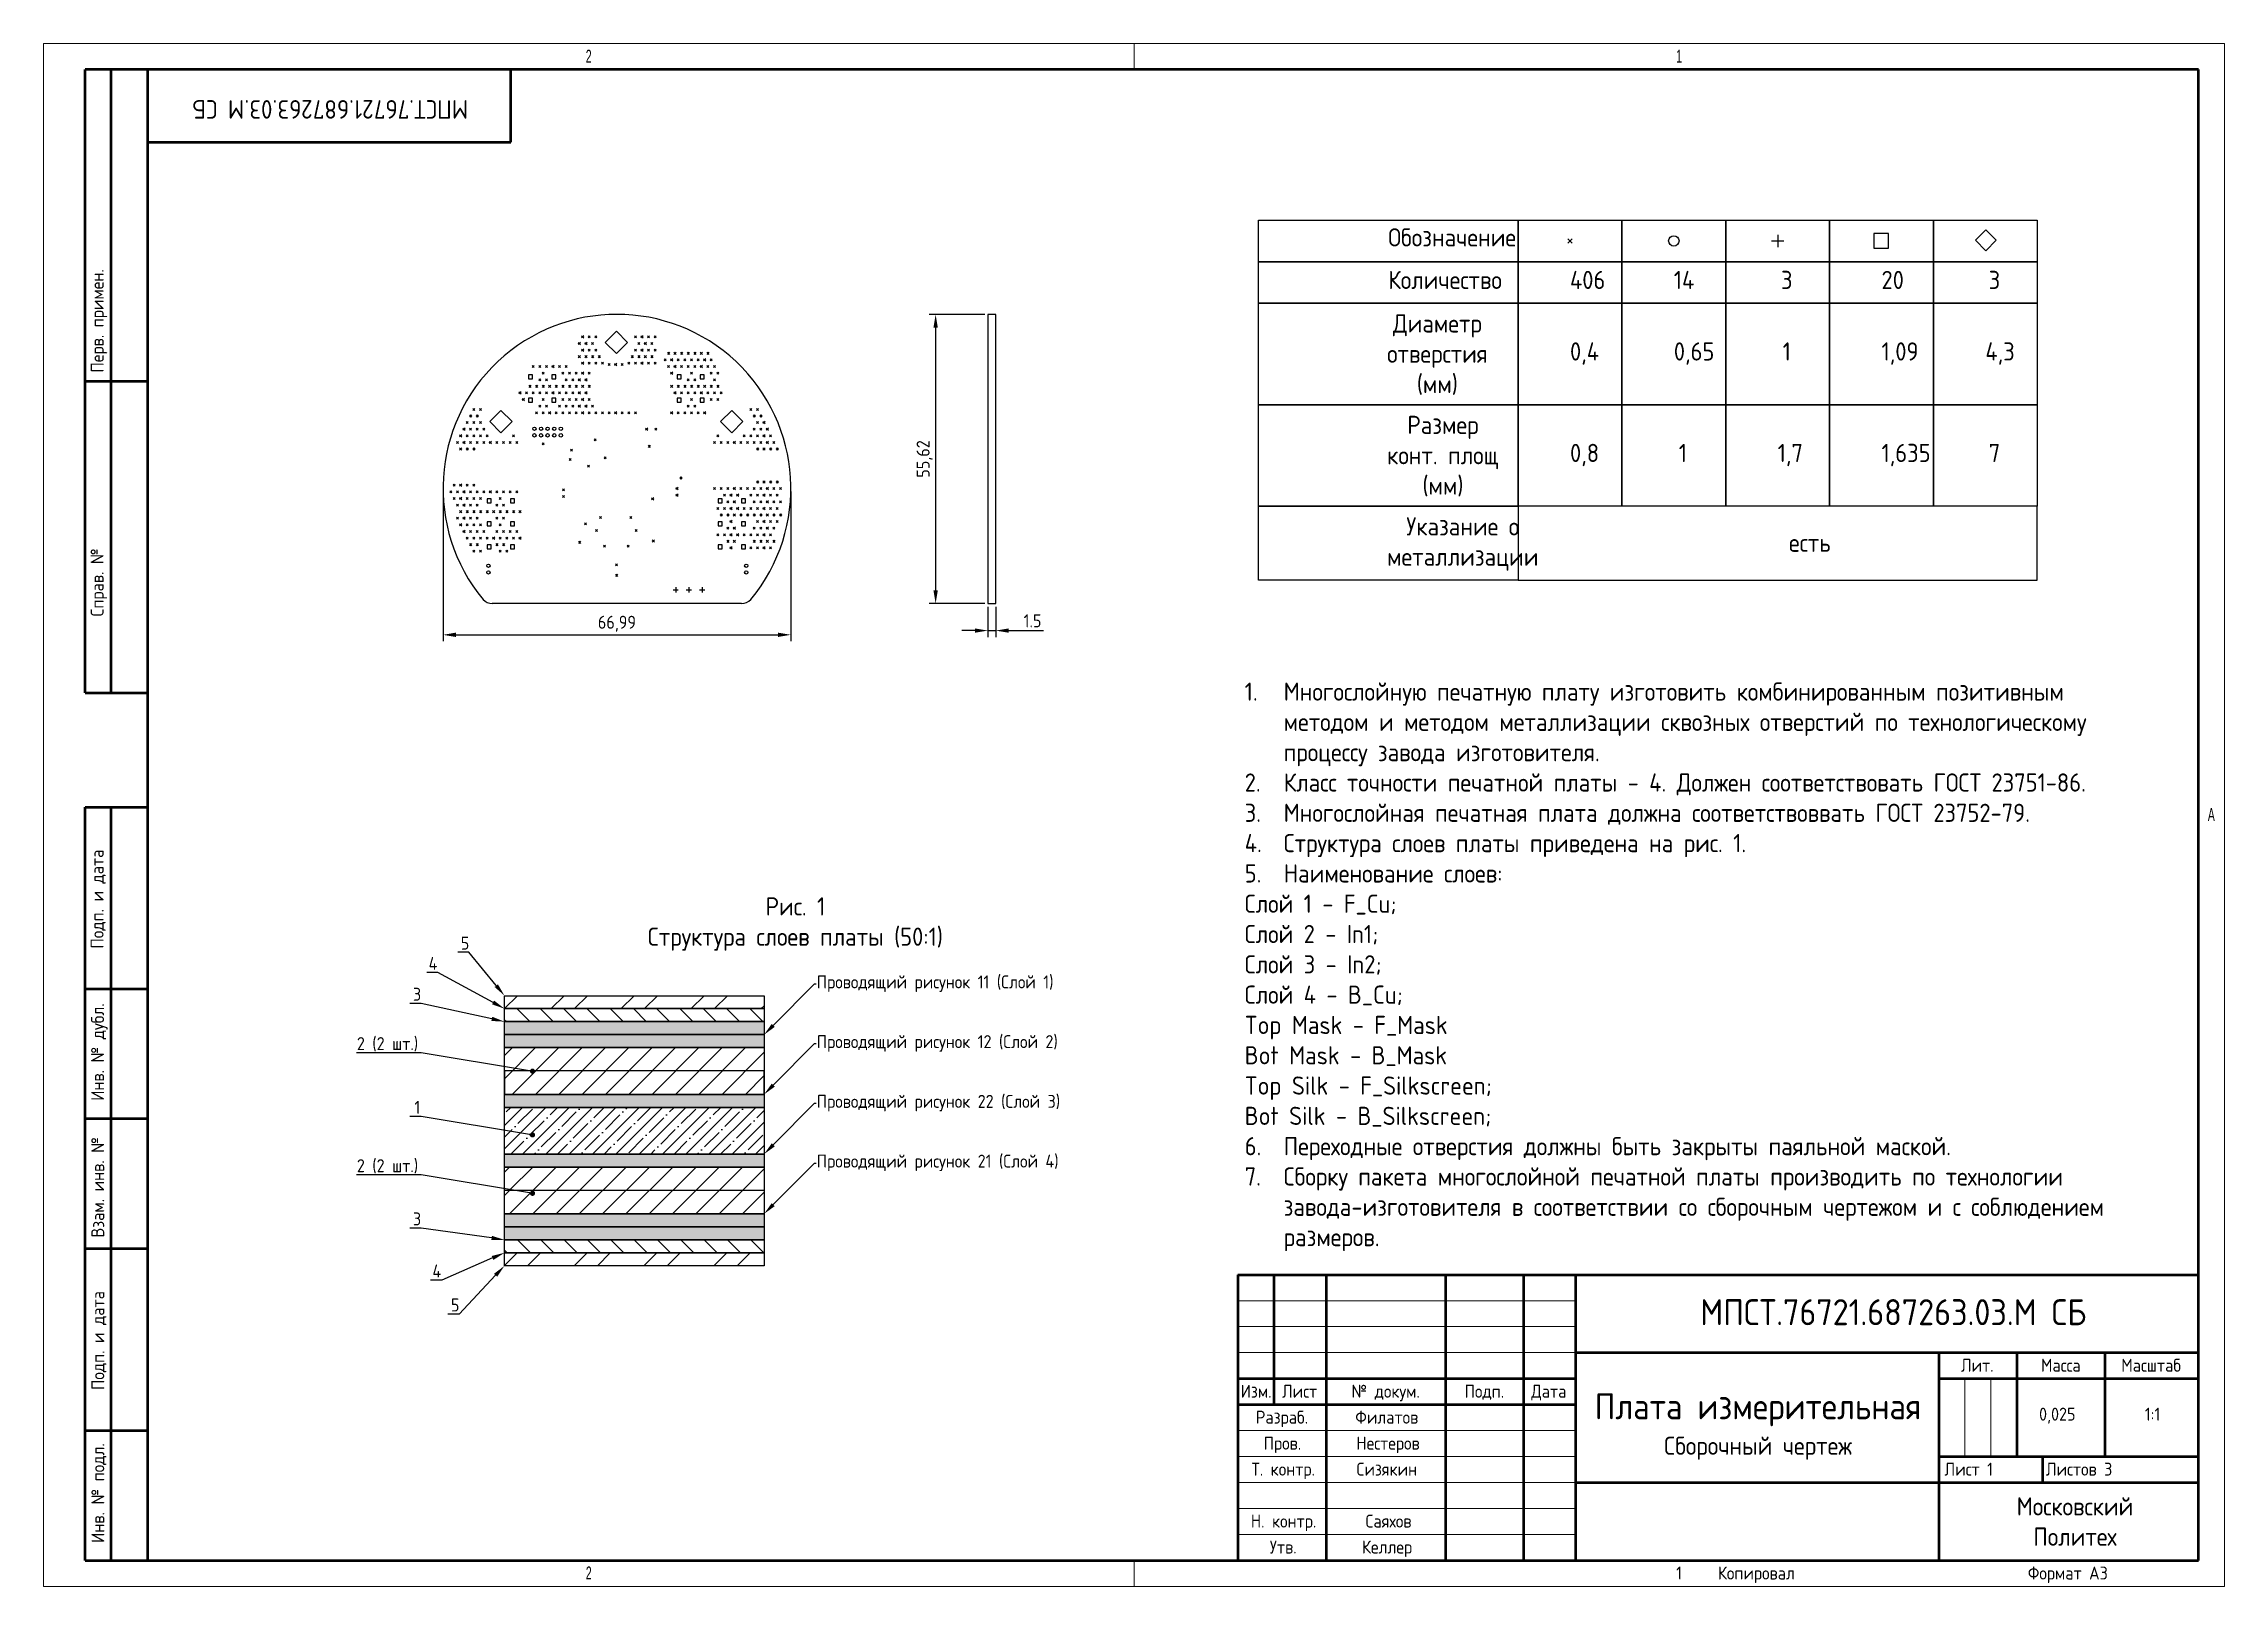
# Model space of a CAD drawing. Extents: x 225 to 645, y -167 to 130.
import ezdxf
from ezdxf import colors
from ezdxf.entities.mleader import LeaderData, LeaderLine
from ezdxf.math import Vec2, Vec3

# ---------------------------------------------------------------- set-up
doc = ezdxf.new("R2010")
doc.units = 0
doc.layers.get('0').update_dxf_attribs({"linetype": 'CONTINUOUS'})
doc.layers.get('Defpoints').update_dxf_attribs({"linetype": 'CONTINUOUS'})
doc.layers.add('BLACK', color=7, linetype='CONTINUOUS')
doc.layers.add('ОСНОВНОЙ', color=7, linetype='CONTINUOUS', lineweight=25)
doc.styles.add('SLDTEXTSTYLE2', font='TXT', dxfattribs={"width": 0.605})
doc.styles.add('СПДС', font='isocpeur.ttf', dxfattribs={"width": 0.9})
doc.dimstyles.new('ISO-25', dxfattribs={"dimtxt": 2.5, "dimasz": 2.5, "dimexe": 1.25, "dimexo": 0.625, "dimtad": 1, "dimtxsty": 'Standard', "dimcen": 2.5, "dimadec": 0, "dimazin": 0, "dimtfac": 1, "dimtmove": 0, "dimatfit": 3, "dimfxl": 1, "dimarcsym": 0})

msp = doc.modelspace()

# ---------------------------------------------------------------- texts
at = {"color": 7, "linetype": 'Continuous', "lineweight": 0, "char_height": 2.5, "attachment_point": 2, "style": 'СПДС'}
for s, insert, rotation in [('{\\H1.42857x;МПСТ.76721.687263.03.М СБ}', (280.456, 115.757), 180), ('Перв. примен.', (234.301, 76.83), 90), ('Справ. №', (234.29, 26.482), 90), ('Подп. и дата', (234.287, -34.486), 90), ('Инв. № дубл.', (234.378, -63.938), 90), ('Взам. инв. №', (234.407, -89.977), 90), ('Подп. и дата', (234.429, -119.475), 90), ('Инв. № подл.', (234.43, -148.835), 90)]:
    msp.add_mtext(s, dxfattribs=dict(at, insert=insert, rotation=rotation))
at = {"linetype": 'Continuous', "char_height": 3.5, "attachment_point": 1, "style": 'СПДС'}
for s, insert in [('\\pxqc;Обозначение', (484.199, 94.649)), ('\\pxqc;Количество', (484.199, 86.46)), ('406', (519.199, 86.46)), ('\\pxqc;14', (539.199, 86.46)), ('\\pxqc;3', (559.199, 86.46)), ('\\pxqc;20', (579.199, 86.46)), ('\\pxqc;3', (599.199, 86.46)), ('\\pxqc;Диаметр\\Pотверстия\\P(мм)', (483.979, 78.086)), ('\\pxqc;0,4', (519.199, 72.691)), ('\\pxqc;0,65', (539.199, 72.691)), ('\\pxqc;1', (559.199, 72.691)), ('\\pxqc;1,09', (579.199, 72.691)), ('\\pxqc;4,3', (599.199, 72.691)), ('\\pxqc;Размер\\Pконт. площ\\P(мм)', (483.979, 58.549)), ('\\pxqc;0,8', (519.199, 53.154)), ('\\pxqc;1', (539.199, 53.154)), ('\\pxqc;1,7', (559.199, 53.154)), ('\\pxqc;1,635', (579.199, 53.154)), ('\\pxqc;7', (599.199, 53.154)), ('\\pxqc;Указание о\\Pметаллизации', (483.979, 39.011)), ('\\pxqc;есть', (561.367, 35.864)), ('\\pxqc;Рис. 1\\PСтруктура слоев платы (50:1)', (341.604, -34.14))]:
    msp.add_mtext(s, dxfattribs=dict(at, insert=insert))
at = {"insert": (454.051, 7.211), "char_height": 2.5, "width": 176.27435, "attachment_point": 1, "style": 'СПДС'}
msp.add_mtext('\\pxi-3,l4,t4;{\\H1.4x;1.^IМногослойную печатную плату изготовить комбинированным позитивным методом и методом металлизации сквозных отверстий по технологическому процессу завода изготовителя.\\P2.^IКласс точности печатной платы - 4. Должен соответствовать ГОСТ 23751-86.\\P3.^IМногослойная печатная плата должна соответствоввать ГОСТ 23752-79.\\P4.^IСтруктура слоев платы приведена на рис. 1.\\P5.^IНаименование слоев:\\PСлой 1 - F_Cu;\\PСлой 2 - In1;\\PСлой 3 - In2;\\PСлой 4 - B_Cu;\\PTop Mask - F_Mask\\PBot Mask - B_Mask\\PTop Silk - F_Silkscreen;\\PBot Silk - B_Silkscreen;\\P6.^IПереходные отверстия должны быть закрыты паяльной маской.\\P7.^IСборку пакета многослойной печатной платы производить по технологии завода-изготовителя в соответствии со сборочным чертежом и с соблюдением размеров.}', dxfattribs=at)
at = {"color": 7, "linetype": 'Continuous', "lineweight": 0, "attachment_point": 2, "style": 'СПДС'}
for s, insert, char_height in [('{\\H1.42857x;МПСТ.76721.687263.03.М СБ}', (581.472, -111.515), 3.5), ('Лит.', (597.64, -122.983), 2.5), ('Масса', (613.724, -122.983), 2.5), ('Масштаб', (631.126, -122.983), 2.5), ('Изм.', (458.756, -127.983), 2.5), ('Лист', (467.13, -127.983), 2.5), ('№ докум.', (483.693, -127.983), 2.5), ('Подп.', (502.714, -127.983), 2.5), ('Дата', (515.118, -127.983), 2.5), ('{\\H1.42857x;Плата измерительная }\\PСборочный чертеж', (555.41, -129.639), 3.5), ('Разраб.', (463.728, -132.983), 2.5), ('Филатов', (483.914, -132.983), 2.5), ('0,025', (613.052, -132.397), 2.5), ('1:1', (631.401, -132.397), 2.5), ('Пров.', (463.821, -137.983), 2.5), ('Нестеров', (484.144, -137.983), 2.5), ('Т. контр.', (463.976, -142.983), 2.5), ('Сизякин', (483.927, -142.983), 2.5), ('Лист 1', (595.994, -142.983), 2.5), ('Листов 3', (617.258, -142.983), 2.5), ('Московский\\PПолитех', (616.455, -149.651), 3.5), ('Н. контр.', (464.038, -152.983), 2.5), ('Саяхов', (484.259, -152.983), 2.5), ('Утв.', (463.976, -157.983), 2.5), ('Келлер', (483.967, -157.983), 2.5), ('1', (540.215, -162.976), 2.5), ('Копировал', (555.098, -162.983), 2.5), ('Формат А3', (615.082, -162.983), 2.5)]:
    msp.add_mtext(s, dxfattribs=dict(at, insert=insert, char_height=char_height))
at = {"layer": 'ОСНОВНОЙ', "char_height": 2.5, "attachment_point": 2, "style": 'SLDTEXTSTYLE2'}
for s, insert in [('2', (330.215, 129.024)), ('1', (540.215, 129.024)), ('A', (642.72, -16.976)), ('2', (330.215, -162.976))]:
    msp.add_mtext(s, dxfattribs=dict(at, insert=insert))

# ---------------------------------------------------------------- blocks, each defined once
blk = doc.blocks.new('_Dot')
at = {"color": 0, "linetype": 'ByBlock', "lineweight": -2}
blk.add_line((-0.5, 0), (-1, 0), dxfattribs=at)
at = {"color": 0, "linetype": 'ByBlock', "const_width": 0.5}
blk.add_lwpolyline([(-0.25, 0, 1), (0.25, 0, 1)], format="xyb", close=True, dxfattribs=at)
blk = doc.blocks.new('*D1')
at = {"color": 0, "linetype": 'Continuous', "lineweight": -2, "transparency": 16777216}
for p, q in [((407.1, 21.8), (407.1, 15.95)), ((408.6, 21.8), (408.6, 15.95)), ((404.6, 17.2), (402.1, 17.2)), ((407.1, 17.2), (408.6, 17.2)), ((411.1, 17.2), (417.78, 17.2))]:
    blk.add_line(p, q, dxfattribs=at)
at = {"color": 0, "linetype": 'Continuous', "transparency": 16777216}
for points in [[(404.6, 17.62), (404.6, 16.79), (407.1, 17.2)], [(411.1, 17.62), (411.1, 16.79), (408.6, 17.2)]]:
    blk.add_solid(points, dxfattribs=at)
at = {"layer": 'Defpoints', "color": 0, "linetype": 'Continuous', "transparency": 16777216}
for p in [(407.1, 22.43), (408.6, 22.43), (408.6, 17.2)]:
    blk.add_point(p, dxfattribs=at)
at = {"color": 0, "linetype": 'Continuous', "transparency": 16777216, "insert": (415.69, 19.08), "char_height": 2.5, "attachment_point": 5, "style": 'СПДС'}
blk.add_mtext('1.5', dxfattribs=at)
blk = doc.blocks.new('*D4')
at = {"color": 0, "linetype": 'Continuous', "lineweight": -2, "transparency": 16777216}
for p, q in [((302.16, 43.96), (302.16, 15.14)), ((369.15, 43.96), (369.15, 15.14)), ((304.66, 16.39), (366.65, 16.39))]:
    blk.add_line(p, q, dxfattribs=at)
at = {"color": 0, "linetype": 'Continuous', "transparency": 16777216}
for points in [[(304.66, 16.81), (304.66, 15.97), (302.16, 16.39)], [(366.65, 16.81), (366.65, 15.97), (369.15, 16.39)]]:
    blk.add_solid(points, dxfattribs=at)
at = {"layer": 'Defpoints', "color": 0, "linetype": 'Continuous', "transparency": 16777216}
for p in [(302.16, 44.59), (369.15, 44.59), (369.15, 16.39)]:
    blk.add_point(p, dxfattribs=at)
at = {"color": 0, "linetype": 'Continuous', "transparency": 16777216, "insert": (335.65, 18.52), "char_height": 2.5, "attachment_point": 5, "style": 'СПДС'}
blk.add_mtext('66,99', dxfattribs=at)
blk = doc.blocks.new('*D5')
at = {"color": 0, "linetype": 'Continuous', "lineweight": -2, "transparency": 16777216}
for p, q in [((406.48, 78.05), (395.78, 78.05)), ((397.03, 75.55), (397.03, 24.93)), ((406.48, 22.43), (395.78, 22.43))]:
    blk.add_line(p, q, dxfattribs=at)
at = {"color": 0, "linetype": 'Continuous', "transparency": 16777216}
for points in [[(396.61, 75.55), (397.45, 75.55), (397.03, 78.05)], [(396.61, 24.93), (397.45, 24.93), (397.03, 22.43)]]:
    blk.add_solid(points, dxfattribs=at)
at = {"layer": 'Defpoints', "color": 0, "linetype": 'Continuous', "transparency": 16777216}
for p in [(407.1, 78.05), (397.03, 22.43), (407.1, 22.43)]:
    blk.add_point(p, dxfattribs=at)
at = {"color": 0, "linetype": 'Continuous', "transparency": 16777216, "insert": (394.91, 50.24), "char_height": 2.5, "attachment_point": 5, "rotation": 90, "style": 'СПДС'}
blk.add_mtext('55,62', dxfattribs=at)

# ---------------------------------------------------------------- dimensions: what is measured, and where the dimension line sits
at = {"linetype": 'Continuous'}
dim = msp.add_linear_dim(base=(397.031, 22.429), p1=(407.1, 78.053), p2=(407.1, 22.429), angle=90, dimstyle='ISO-25', override={"dimtxsty": 'СПДС'}, dxfattribs=at)
dim.commit()
dim.dimension.update_dxf_attribs({"geometry": '*D5', "text_midpoint": (394.906, 50.241)})
dim = msp.add_linear_dim(base=(369.148, 16.391), p1=(302.16, 44.586), p2=(369.148, 44.586), dimstyle='ISO-25', override={"dimtxsty": 'СПДС'}, dxfattribs=at)
dim.commit()
dim.dimension.update_dxf_attribs({"geometry": '*D4', "text_midpoint": (335.654, 18.516)})
dim = msp.add_linear_dim(base=(408.6, 17.203), p1=(407.1, 22.429), p2=(408.6, 22.429), text='1.5', dimstyle='ISO-25', override={"dimtxsty": 'СПДС'}, dxfattribs=at)
dim.commit()
dim.dimension.update_dxf_attribs({"geometry": '*D1', "text_midpoint": (415.688, 17.203), "dimtype": 160})

# ---------------------------------------------------------------- hatches: boundary and pattern name
at = {"linetype": 'Continuous'}
h = msp.add_hatch(dxfattribs=at)
h.set_pattern_fill('ANSI32', color=256)
h.set_pattern_definition([(45, (2.276, 14.33), (-6.7352, 6.7352), []), (45, (6.766, 14.33), (-6.7352, 6.7352), [])])
h.paths.add_polyline_path([(313.993, -53.082), (313.993, -55.582), (363.993, -55.582), (363.993, -53.082)])
h.paths.add_polyline_path([(313.993, -102.582), (313.993, -105.082), (363.993, -105.082), (363.993, -102.582)])
h = msp.add_hatch(dxfattribs=at)
h.set_pattern_fill('ANSI31', color=256, angle=270)
h.set_pattern_definition([(315, (-75.1887, -117.5397), (2.245064, 2.245064), [])])
h.paths.add_polyline_path([(363.993, -55.582), (313.993, -55.582), (313.993, -58.082), (363.993, -58.082)])
h = msp.add_hatch(dxfattribs=at)
h.set_pattern_fill('AR-CONC', color=256, scale=0.01)
h.set_pattern_definition([(50, (2.276, 14.3296), (1.8218467, -0.159391), [0.1905, -2.0955]), (355, (2.276, 14.3296), (-0.352434, 1.910568), [0.1524, -1.676406]), (100.45144, (2.4279, 14.3163), (1.4694125, 1.7511775), [0.1619, -1.780902]), (46.1842, (2.276, 14.8376), (2.71079, -0.420423), [0.28575, -3.14325]), (96.63556, (2.502, 14.8025), (2.374041, 2.474261), [0.24285, -2.671356]), (351.18415, (2.276, 14.8376), (2.374041, 2.474261), [0.2286, -2.514597]), (21, (2.53, 14.7106), (1.516144, -1.022652), [0.1905, -2.0955]), (326, (2.53, 14.7106), (0.61802, 1.84188), [0.1524, -1.6764]), (71.45144, (2.6564, 14.6253), (2.134164, 0.819228), [0.1619, -1.780899]), (37.5, (2.27607, 14.32957), (0.030886, 0.8455504), [0, -1.65608, 0, -1.7018, 0, -1.68275]), (7.5, (2.2761, 14.3296), (0.6681966, 1.0018057), [0, -0.97028, 0, -1.61798, 0, -0.64135]), (327.5, (1.70965, 14.3296), (1.355906, -0.0572874), [0, -0.635, 0, -1.9812, 0, -2.6289]), (317.5, (1.4556, 14.3296), (1.4812918, 0.254265), [0, -0.8255, 0, -1.31572, 0, -1.8669])])
h.paths.add_polyline_path([(363.993, -58.082), (313.993, -58.082), (313.993, -60.582), (363.993, -60.582)])
h.paths.add_polyline_path([(363.993, -97.582), (313.993, -97.582), (313.993, -100.082), (363.993, -100.082)])
h = msp.add_hatch(color=256, dxfattribs=at)
h.dxf.hatch_style = 1
h.paths.add_polyline_path([(363.993, -60.582), (313.993, -60.582), (313.993, -63.082), (363.993, -63.082)])
h.paths.add_polyline_path([(363.993, -72.082), (313.993, -72.082), (313.993, -74.582), (363.993, -74.582)])
h.paths.add_polyline_path([(363.993, -83.582), (313.993, -83.582), (313.993, -86.082), (363.993, -86.082)])
h.paths.add_polyline_path([(363.993, -95.082), (313.993, -95.082), (313.993, -97.582), (363.993, -97.582)])
h = msp.add_hatch(dxfattribs=at)
h.set_pattern_fill('ANSI31', color=256)
h.set_pattern_definition([(45, (2.276, 14.3296), (-2.245064, 2.245064), [])])
h.paths.add_polyline_path([(363.993, -63.082), (313.993, -63.082), (313.993, -67.582), (363.993, -67.582)])
h.paths.add_polyline_path([(363.993, -67.582), (313.993, -67.582), (313.993, -72.082), (363.993, -72.082)])
h.paths.add_polyline_path([(363.993, -86.082), (313.993, -86.082), (313.993, -90.232), (316.096, -90.582), (363.993, -90.582)])
h.paths.add_polyline_path([(363.993, -90.582), (316.096, -90.582), (313.993, -90.582), (313.993, -95.082), (363.993, -95.082)])
h = msp.add_hatch(dxfattribs=at)
h.set_pattern_fill('ANSI35', color=256, scale=0.5)
h.set_pattern_definition([(45, (2.276, 14.3296), (-2.245064, 2.245064), []), (45, (4.521, 14.3296), (-2.245064, 2.245064), [3.96875, -0.79375, 0, -0.79375])])
h.paths.add_polyline_path([(363.993, -74.582), (313.993, -74.582), (313.993, -83.582), (363.993, -83.582)])
h = msp.add_hatch(dxfattribs=at)
h.set_pattern_fill('ANSI31', color=256, angle=270)
h.set_pattern_definition([(315, (-75.1887, -94.5397), (2.245064, 2.245064), [])])
h.paths.add_polyline_path([(313.993, -100.082), (313.993, -102.582), (363.993, -102.582), (363.993, -100.082)])

# ---------------------------------------------------------------- linework, layer by layer
at = {"color": 7, "linetype": 'Continuous', "lineweight": 18}
for p, q in [((225.233, 130.201), (645.233, 130.201)), ((225.233, 130.201), (225.233, -166.799)), ((645.233, 130.201), (645.233, -166.799)), ((455.233, -111.799), (520.233, -111.799)), ((455.233, -116.799), (520.233, -116.799)), ((455.233, -121.799), (520.233, -121.799)), ((595.233, -126.799), (595.233, -141.799)), ((600.233, -126.799), (600.233, -141.799)), ((455.233, -136.799), (520.233, -136.799)), ((455.233, -141.799), (520.233, -141.799)), ((455.233, -146.799), (520.233, -146.799)), ((455.233, -151.799), (520.233, -151.799)), ((455.233, -156.799), (520.233, -156.799)), ((225.233, -166.799), (645.233, -166.799))]:
    msp.add_line(p, q, dxfattribs=at)
at = {"color": 7, "linetype": 'Continuous', "lineweight": 50}
for p, q in [((233.233, 5.201), (233.233, 125.201)), ((245.233, 125.201), (233.233, 125.201)), ((233.233, 5.201), (233.233, 125.201)), ((238.233, 5.201), (238.233, 125.201)), ((238.233, 5.201), (238.233, 125.201)), ((245.233, 125.201), (245.233, -161.799)), ((640.233, 125.201), (245.233, 125.201)), ((245.233, 125.201), (245.233, -161.799)), ((315.233, 111.201), (315.233, 125.201)), ((640.233, -161.799), (640.233, 125.201)), ((245.233, 111.201), (315.233, 111.201)), ((233.233, 65.201), (245.233, 65.201)), ((233.233, 5.201), (245.233, 5.201)), ((233.233, -161.799), (233.233, -16.799)), ((233.233, -16.799), (245.233, -16.799)), ((238.233, -161.799), (238.233, -16.799)), ((245.233, -51.799), (233.233, -51.799)), ((245.233, -76.799), (233.233, -76.799)), ((245.233, -101.799), (233.233, -101.799)), ((455.233, -106.799), (640.233, -106.799)), ((455.233, -106.799), (455.233, -161.799)), ((462.233, -131.799), (462.233, -106.799)), ((472.233, -106.799), (472.233, -161.799)), ((495.233, -106.799), (495.233, -161.799)), ((510.233, -106.799), (510.233, -161.799)), ((520.233, -106.799), (520.233, -161.799)), ((520.233, -121.799), (640.233, -121.799)), ((590.233, -121.799), (590.233, -161.799)), ((605.233, -121.799), (605.233, -141.799)), ((622.233, -121.799), (622.233, -141.799)), ((455.233, -126.799), (520.233, -126.799)), ((590.233, -126.799), (640.233, -126.799)), ((455.233, -131.799), (520.233, -131.799)), ((233.233, -136.799), (245.233, -136.799)), ((590.233, -141.799), (640.233, -141.799)), ((610.233, -141.799), (610.233, -146.799)), ((520.233, -146.799), (640.233, -146.799)), ((233.233, -161.799), (245.233, -161.799)), ((245.233, -161.799), (640.233, -161.799))]:
    msp.add_line(p, q, dxfattribs=at)
at = {"color": 7, "linetype": 'Continuous', "lineweight": 25}
msp.add_line((245.233, 65.201), (233.233, 65.201), dxfattribs=at)
at = {"linetype": 'Continuous'}
for points in [[(459.199, 96.215), (509.199, 96.215), (509.199, 88.215), (459.199, 88.215)], [(509.199, 96.215), (529.199, 96.215), (529.199, 88.215), (509.199, 88.215)], [(529.199, 96.215), (549.199, 96.215), (549.199, 88.215), (529.199, 88.215)], [(549.199, 96.215), (569.199, 96.215), (569.199, 88.215), (549.199, 88.215)], [(569.199, 96.215), (589.199, 96.215), (589.199, 88.215), (569.199, 88.215)], [(589.199, 96.215), (609.199, 96.215), (609.199, 88.215), (589.199, 88.215)], [(459.199, 88.215), (509.199, 88.215), (509.199, 80.215), (459.199, 80.215)], [(509.199, 88.215), (529.199, 88.215), (529.199, 80.215), (509.199, 80.215)], [(529.199, 88.215), (549.199, 88.215), (549.199, 80.215), (529.199, 80.215)], [(549.199, 88.215), (569.199, 88.215), (569.199, 80.215), (549.199, 80.215)], [(569.199, 88.215), (589.199, 88.215), (589.199, 80.215), (569.199, 80.215)], [(589.199, 88.215), (609.199, 88.215), (609.199, 80.215), (589.199, 80.215)], [(459.199, 80.215), (509.199, 80.215), (509.199, 60.678), (459.199, 60.678)], [(509.199, 80.215), (529.199, 80.215), (529.199, 60.678), (509.199, 60.678)], [(529.199, 80.215), (549.199, 80.215), (549.199, 60.678), (529.199, 60.678)], [(549.199, 80.215), (569.199, 80.215), (569.199, 60.678), (549.199, 60.678)], [(569.199, 80.215), (589.199, 80.215), (589.199, 60.678), (569.199, 60.678)], [(589.199, 80.215), (609.199, 80.215), (609.199, 60.678), (589.199, 60.678)], [(407.1, 22.429), (408.6, 22.429), (408.6, 78.053), (407.1, 78.053)], [(459.199, 60.678), (509.199, 60.678), (509.199, 41.14), (459.199, 41.14)], [(509.199, 60.678), (529.199, 60.678), (529.199, 41.14), (509.199, 41.14)], [(529.199, 60.678), (549.199, 60.678), (549.199, 41.14), (529.199, 41.14)], [(549.199, 60.678), (569.199, 60.678), (569.199, 41.14), (549.199, 41.14)], [(569.199, 60.678), (589.199, 60.678), (589.199, 41.14), (569.199, 41.14)], [(589.199, 60.678), (609.199, 60.678), (609.199, 41.14), (589.199, 41.14)], [(459.199, 41.14), (509.199, 41.14), (509.199, 26.914), (459.199, 26.914)], [(509.199, 26.914), (609.199, 26.914), (609.199, 41.14), (509.199, 41.14)], [(313.993, -53.082), (363.993, -53.082), (363.993, -55.582), (313.993, -55.582)], [(313.993, -55.582), (363.993, -55.582), (363.993, -58.082), (313.993, -58.082)], [(313.993, -58.082), (363.993, -58.082), (363.993, -60.582), (313.993, -60.582)], [(313.993, -60.582), (363.993, -60.582), (363.993, -63.082), (313.993, -63.082)], [(313.993, -63.082), (363.993, -63.082), (363.993, -72.082), (313.993, -72.082)], [(313.993, -72.082), (363.993, -72.082), (363.993, -67.582), (313.993, -67.582)], [(313.993, -72.082), (363.993, -72.082), (363.993, -74.582), (313.993, -74.582)], [(313.993, -74.582), (363.993, -74.582), (363.993, -83.582), (313.993, -83.582)], [(313.993, -83.582), (363.993, -83.582), (363.993, -86.082), (313.993, -86.082)], [(313.993, -86.082), (363.993, -86.082), (363.993, -95.082), (313.993, -95.082)], [(313.993, -86.082), (363.993, -86.082), (363.993, -90.582), (313.993, -90.582)], [(313.993, -95.082), (363.993, -95.082), (363.993, -97.582), (313.993, -97.582)], [(313.993, -97.582), (363.993, -97.582), (363.993, -100.082), (313.993, -100.082)], [(313.993, -100.082), (363.993, -100.082), (363.993, -102.582), (313.993, -102.582)], [(313.993, -102.582), (363.993, -102.582), (363.993, -105.082), (313.993, -105.082)]]:
    msp.add_lwpolyline(points, close=True, dxfattribs=at)
at = {"layer": 'BLACK', "linetype": 'Continuous'}
for p, q in [((518.799, 92.615), (519.599, 91.815)), ((519.599, 92.615), (518.799, 91.815)), ((559.199, 93.415), (559.199, 91.015)), ((580.571, 93.629), (577.741, 93.629)), ((577.741, 93.629), (577.741, 90.801)), ((580.571, 90.801), (580.571, 93.629)), ((599.283, 94.342), (597.282, 92.341)), ((601.283, 92.342), (599.283, 94.342)), ((557.999, 92.215), (560.399, 92.215)), ((577.741, 90.801), (580.571, 90.801)), ((597.282, 92.341), (599.282, 90.341)), ((599.282, 90.341), (601.283, 92.342)), ((328.215, 72.68), (328.615, 72.28)), ((328.615, 72.68), (328.215, 72.28)), ((328.85, 73.95), (329.25, 73.55)), ((329.25, 73.95), (328.85, 73.55)), ((328.85, 71.41), (329.25, 71.01)), ((329.25, 71.41), (328.85, 71.01)), ((329.485, 72.68), (329.885, 72.28)), ((329.885, 72.68), (329.485, 72.28)), ((330.12, 73.95), (330.52, 73.55)), ((330.52, 73.95), (330.12, 73.55)), ((330.12, 71.41), (330.52, 71.01)), ((330.52, 71.41), (330.12, 71.01)), ((330.755, 72.68), (331.155, 72.28)), ((331.155, 72.68), (330.755, 72.28)), ((331.39, 73.95), (331.79, 73.55)), ((331.79, 73.95), (331.39, 73.55)), ((331.39, 71.41), (331.79, 71.01)), ((331.79, 71.41), (331.39, 71.01)), ((335.542, 74.827), (333.392, 72.677)), ((333.392, 72.677), (335.542, 70.527)), ((337.692, 72.677), (335.542, 74.827)), ((335.542, 70.527), (337.692, 72.677)), ((339.01, 73.95), (339.41, 73.55)), ((339.41, 73.95), (339.01, 73.55)), ((339.01, 71.41), (339.41, 71.01)), ((339.41, 71.41), (339.01, 71.01)), ((339.645, 72.68), (340.045, 72.28)), ((340.045, 72.68), (339.645, 72.28)), ((340.28, 73.95), (340.68, 73.55)), ((340.68, 73.95), (340.28, 73.55)), ((340.28, 71.41), (340.68, 71.01)), ((340.68, 71.41), (340.28, 71.01)), ((340.915, 72.68), (341.315, 72.28)), ((341.315, 72.68), (340.915, 72.28)), ((341.55, 73.95), (341.95, 73.55)), ((341.95, 73.95), (341.55, 73.55)), ((341.55, 71.41), (341.95, 71.01)), ((341.95, 71.41), (341.55, 71.01)), ((342.185, 72.68), (342.585, 72.28)), ((342.585, 72.68), (342.185, 72.28)), ((342.82, 73.95), (343.22, 73.55)), ((343.22, 73.95), (342.82, 73.55)), ((342.82, 71.41), (343.22, 71.01)), ((343.22, 71.41), (342.82, 71.01)), ((319.325, 68.235), (319.725, 67.835)), ((319.725, 68.235), (319.325, 67.835)), ((320.595, 68.235), (320.995, 67.835)), ((320.995, 68.235), (320.595, 67.835)), ((321.865, 68.235), (322.265, 67.835)), ((322.265, 68.235), (321.865, 67.835)), ((323.135, 68.235), (323.535, 67.835)), ((323.535, 68.235), (323.135, 67.835)), ((324.405, 68.235), (324.805, 67.835)), ((324.805, 68.235), (324.405, 67.835)), ((325.675, 68.235), (326.075, 67.835)), ((326.075, 68.235), (325.675, 67.835)), ((328.215, 70.14), (328.615, 69.74)), ((328.615, 70.14), (328.215, 69.74)), ((328.85, 68.87), (329.25, 68.47)), ((329.25, 68.87), (328.85, 68.47)), ((329.485, 70.14), (329.885, 69.74)), ((329.885, 70.14), (329.485, 69.74)), ((330.12, 68.87), (330.52, 68.47)), ((330.52, 68.87), (330.12, 68.47)), ((330.755, 70.14), (331.155, 69.74)), ((331.155, 70.14), (330.755, 69.74)), ((331.39, 68.87), (331.79, 68.47)), ((331.79, 68.87), (331.39, 68.47)), ((332.025, 70.14), (332.425, 69.74)), ((332.425, 70.14), (332.025, 69.74)), ((332.66, 68.87), (333.06, 68.47)), ((333.06, 68.87), (332.66, 68.47)), ((333.93, 68.616), (334.33, 68.216)), ((334.33, 68.616), (333.93, 68.216)), ((335.2, 68.616), (335.6, 68.216)), ((335.6, 68.616), (335.2, 68.216)), ((336.47, 68.616), (336.87, 68.216)), ((336.87, 68.616), (336.47, 68.216)), ((337.74, 68.87), (338.14, 68.47)), ((338.14, 68.87), (337.74, 68.47)), ((338.375, 70.14), (338.775, 69.74)), ((338.775, 70.14), (338.375, 69.74)), ((339.01, 68.87), (339.41, 68.47)), ((339.41, 68.87), (339.01, 68.47)), ((339.645, 70.14), (340.045, 69.74)), ((340.045, 70.14), (339.645, 69.74)), ((340.28, 68.87), (340.68, 68.47)), ((340.68, 68.87), (340.28, 68.47)), ((340.915, 70.14), (341.315, 69.74)), ((341.315, 70.14), (340.915, 69.74)), ((341.55, 68.87), (341.95, 68.47)), ((341.95, 68.87), (341.55, 68.47)), ((342.185, 70.14), (342.585, 69.74)), ((342.585, 70.14), (342.185, 69.74)), ((342.82, 68.87), (343.22, 68.47)), ((343.22, 68.87), (342.82, 68.47)), ((344.725, 69.505), (345.125, 69.105)), ((345.125, 69.505), (344.725, 69.105)), ((345.36, 70.775), (345.76, 70.375)), ((345.76, 70.775), (345.36, 70.375)), ((345.36, 68.235), (345.76, 67.835)), ((345.76, 68.235), (345.36, 67.835)), ((345.995, 69.505), (346.395, 69.105)), ((346.395, 69.505), (345.995, 69.105)), ((346.63, 70.775), (347.03, 70.375)), ((347.03, 70.775), (346.63, 70.375)), ((346.63, 68.235), (347.03, 67.835)), ((347.03, 68.235), (346.63, 67.835)), ((347.265, 69.505), (347.665, 69.105)), ((347.665, 69.505), (347.265, 69.105)), ((347.9, 70.775), (348.3, 70.375)), ((348.3, 70.775), (347.9, 70.375)), ((347.9, 68.235), (348.3, 67.835)), ((348.3, 68.235), (347.9, 67.835)), ((348.535, 69.505), (348.935, 69.105)), ((348.935, 69.505), (348.535, 69.105)), ((349.17, 70.775), (349.57, 70.375)), ((349.57, 70.775), (349.17, 70.375)), ((349.17, 68.235), (349.57, 67.835)), ((349.57, 68.235), (349.17, 67.835)), ((349.805, 69.505), (350.205, 69.105)), ((350.205, 69.505), (349.805, 69.105)), ((350.44, 70.775), (350.84, 70.375)), ((350.84, 70.775), (350.44, 70.375)), ((350.44, 68.235), (350.84, 67.835)), ((350.84, 68.235), (350.44, 67.835)), ((351.075, 69.505), (351.475, 69.105)), ((351.475, 69.505), (351.075, 69.105)), ((351.71, 70.775), (352.11, 70.375)), ((352.11, 70.775), (351.71, 70.375)), ((351.71, 68.235), (352.11, 67.835)), ((352.11, 68.235), (351.71, 67.835)), ((352.345, 69.505), (352.745, 69.105)), ((352.745, 69.505), (352.345, 69.105)), ((352.98, 70.775), (353.38, 70.375)), ((353.38, 70.775), (352.98, 70.375)), ((352.98, 68.235), (353.38, 67.835)), ((353.38, 68.235), (352.98, 67.835)), ((353.615, 69.505), (354.015, 69.105)), ((354.015, 69.505), (353.615, 69.105)), ((354.25, 68.235), (354.65, 67.835)), ((354.65, 68.235), (354.25, 67.835)), ((316.785, 63.155), (317.185, 62.755)), ((317.185, 63.155), (316.785, 62.755)), ((318.055, 63.155), (318.455, 62.755)), ((318.455, 63.155), (318.055, 62.755)), ((319.418, 66.423), (318.647, 66.423)), ((318.647, 66.423), (318.647, 65.652)), ((318.647, 65.652), (319.418, 65.652)), ((318.69, 64.425), (319.09, 64.025)), ((319.09, 64.425), (318.69, 64.025)), ((319.325, 63.155), (319.725, 62.755)), ((319.725, 63.155), (319.325, 62.755)), ((319.418, 65.652), (319.418, 66.423)), ((319.96, 64.425), (320.36, 64.025)), ((320.36, 64.425), (319.96, 64.025)), ((320.595, 65.695), (320.995, 65.295)), ((320.995, 65.695), (320.595, 65.295)), ((320.595, 63.155), (320.995, 62.755)), ((320.995, 63.155), (320.595, 62.755)), ((321.23, 66.965), (321.63, 66.565)), ((321.63, 66.965), (321.23, 66.565)), ((321.23, 64.425), (321.63, 64.025)), ((321.63, 64.425), (321.23, 64.025)), ((321.865, 65.695), (322.265, 65.295)), ((322.265, 65.695), (321.865, 65.295)), ((321.865, 63.155), (322.265, 62.755)), ((322.265, 63.155), (321.865, 62.755)), ((322.5, 64.425), (322.9, 64.025)), ((322.9, 64.425), (322.5, 64.025)), ((323.863, 66.423), (323.092, 66.423)), ((323.092, 66.423), (323.092, 65.652)), ((323.092, 65.652), (323.863, 65.652)), ((323.135, 63.155), (323.535, 62.755)), ((323.535, 63.155), (323.135, 62.755)), ((323.77, 64.425), (324.17, 64.025)), ((324.17, 64.425), (323.77, 64.025)), ((323.863, 65.652), (323.863, 66.423)), ((324.405, 63.155), (324.805, 62.755)), ((324.805, 63.155), (324.405, 62.755)), ((325.04, 66.965), (325.44, 66.565)), ((325.44, 66.965), (325.04, 66.565)), ((325.04, 64.425), (325.44, 64.025)), ((325.44, 64.425), (325.04, 64.025)), ((325.675, 65.695), (326.075, 65.295)), ((326.075, 65.695), (325.675, 65.295)), ((325.675, 63.155), (326.075, 62.755)), ((326.075, 63.155), (325.675, 62.755)), ((326.31, 66.965), (326.71, 66.565)), ((326.71, 66.965), (326.31, 66.565)), ((326.31, 64.425), (326.71, 64.025)), ((326.71, 64.425), (326.31, 64.025)), ((326.945, 65.695), (327.345, 65.295)), ((327.345, 65.695), (326.945, 65.295)), ((326.945, 63.155), (327.345, 62.755)), ((327.345, 63.155), (326.945, 62.755)), ((327.58, 66.965), (327.98, 66.565)), ((327.98, 66.965), (327.58, 66.565)), ((327.58, 64.425), (327.98, 64.025)), ((327.98, 64.425), (327.58, 64.025)), ((328.215, 65.695), (328.615, 65.295)), ((328.615, 65.695), (328.215, 65.295)), ((328.215, 63.155), (328.615, 62.755)), ((328.615, 63.155), (328.215, 62.755)), ((328.85, 66.965), (329.25, 66.565)), ((329.25, 66.965), (328.85, 66.565)), ((328.85, 64.425), (329.25, 64.025)), ((329.25, 64.425), (328.85, 64.025)), ((329.485, 65.695), (329.885, 65.295)), ((329.885, 65.695), (329.485, 65.295)), ((329.485, 63.155), (329.885, 62.755)), ((329.885, 63.155), (329.485, 62.755)), ((330.12, 66.965), (330.52, 66.565)), ((330.52, 66.965), (330.12, 66.565)), ((330.12, 64.425), (330.52, 64.025)), ((330.52, 64.425), (330.12, 64.025)), ((345.995, 66.965), (346.395, 66.565)), ((346.395, 66.965), (345.995, 66.565)), ((345.995, 64.425), (346.395, 64.025)), ((346.395, 64.425), (345.995, 64.025)), ((346.63, 63.155), (347.03, 62.755)), ((347.03, 63.155), (346.63, 62.755)), ((347.993, 66.423), (347.222, 66.423)), ((347.222, 66.423), (347.222, 65.652)), ((347.222, 65.652), (347.993, 65.652)), ((347.265, 64.425), (347.665, 64.025)), ((347.665, 64.425), (347.265, 64.025)), ((347.9, 63.155), (348.3, 62.755)), ((348.3, 63.155), (347.9, 62.755)), ((347.993, 65.652), (347.993, 66.423)), ((348.535, 64.425), (348.935, 64.025)), ((348.935, 64.425), (348.535, 64.025)), ((349.17, 65.695), (349.57, 65.295)), ((349.57, 65.695), (349.17, 65.295)), ((349.17, 63.155), (349.57, 62.755)), ((349.57, 63.155), (349.17, 62.755)), ((349.805, 66.965), (350.205, 66.565)), ((350.205, 66.965), (349.805, 66.565)), ((349.805, 64.425), (350.205, 64.025)), ((350.205, 64.425), (349.805, 64.025)), ((350.44, 65.695), (350.84, 65.295)), ((350.84, 65.695), (350.44, 65.295)), ((350.44, 63.155), (350.84, 62.755)), ((350.84, 63.155), (350.44, 62.755)), ((351.075, 64.425), (351.475, 64.025)), ((351.475, 64.425), (351.075, 64.025)), ((352.438, 66.423), (351.667, 66.423)), ((351.667, 66.423), (351.667, 65.652)), ((351.667, 65.652), (352.438, 65.652)), ((351.71, 63.155), (352.11, 62.755)), ((352.11, 63.155), (351.71, 62.755)), ((352.345, 64.425), (352.745, 64.025)), ((352.745, 64.425), (352.345, 64.025)), ((352.438, 65.652), (352.438, 66.423)), ((352.98, 63.155), (353.38, 62.755)), ((353.38, 63.155), (352.98, 62.755)), ((353.615, 66.965), (354.015, 66.565)), ((354.015, 66.965), (353.615, 66.565)), ((353.615, 64.425), (354.015, 64.025)), ((354.015, 64.425), (353.615, 64.025)), ((354.25, 65.695), (354.65, 65.295)), ((354.65, 65.695), (354.25, 65.295)), ((354.25, 63.155), (354.65, 62.755)), ((354.65, 63.155), (354.25, 62.755)), ((354.885, 66.965), (355.285, 66.565)), ((355.285, 66.965), (354.885, 66.565)), ((354.885, 64.425), (355.285, 64.025)), ((355.285, 64.425), (354.885, 64.025)), ((355.52, 63.155), (355.92, 62.755)), ((355.92, 63.155), (355.52, 62.755)), ((307.895, 59.98), (308.295, 59.58)), ((308.295, 59.98), (307.895, 59.58)), ((309.165, 59.98), (309.565, 59.58)), ((309.565, 59.98), (309.165, 59.58)), ((313.317, 59.587), (311.167, 57.437)), ((315.467, 57.437), (313.317, 59.587)), ((317.42, 61.885), (317.82, 61.485)), ((317.82, 61.885), (317.42, 61.485)), ((319.418, 61.923), (318.647, 61.923)), ((318.647, 61.923), (318.647, 61.152)), ((318.647, 61.152), (319.418, 61.152)), ((319.418, 61.152), (319.418, 61.923)), ((319.96, 59.345), (320.36, 58.945)), ((320.36, 59.345), (319.96, 58.945)), ((320.595, 60.615), (320.995, 60.215)), ((320.995, 60.615), (320.595, 60.215)), ((321.23, 61.885), (321.63, 61.485)), ((321.63, 61.885), (321.23, 61.485)), ((321.23, 59.345), (321.63, 58.945)), ((321.63, 59.345), (321.23, 58.945)), ((321.865, 60.615), (322.265, 60.215)), ((322.265, 60.615), (321.865, 60.215)), ((322.5, 59.345), (322.9, 58.945)), ((322.9, 59.345), (322.5, 58.945)), ((323.863, 61.923), (323.092, 61.923)), ((323.092, 61.923), (323.092, 61.152)), ((323.092, 61.152), (323.863, 61.152)), ((323.77, 59.345), (324.17, 58.945)), ((324.17, 59.345), (323.77, 58.945)), ((323.863, 61.152), (323.863, 61.923)), ((324.405, 60.615), (324.805, 60.215)), ((324.805, 60.615), (324.405, 60.215)), ((325.04, 61.885), (325.44, 61.485)), ((325.44, 61.885), (325.04, 61.485)), ((325.04, 59.345), (325.44, 58.945)), ((325.44, 59.345), (325.04, 58.945)), ((325.675, 60.615), (326.075, 60.215)), ((326.075, 60.615), (325.675, 60.215)), ((326.31, 61.885), (326.71, 61.485)), ((326.71, 61.885), (326.31, 61.485)), ((326.31, 59.345), (326.71, 58.945)), ((326.71, 59.345), (326.31, 58.945)), ((326.945, 60.615), (327.345, 60.215)), ((327.345, 60.615), (326.945, 60.215)), ((327.58, 61.885), (327.98, 61.485)), ((327.98, 61.885), (327.58, 61.485)), ((327.58, 59.345), (327.98, 58.945)), ((327.98, 59.345), (327.58, 58.945)), ((328.215, 60.615), (328.615, 60.215)), ((328.615, 60.615), (328.215, 60.215)), ((328.85, 61.885), (329.25, 61.485)), ((329.25, 61.885), (328.85, 61.485)), ((328.85, 59.345), (329.25, 58.945)), ((329.25, 59.345), (328.85, 58.945)), ((329.485, 60.615), (329.885, 60.215)), ((329.885, 60.615), (329.485, 60.215)), ((330.12, 61.885), (330.52, 61.485)), ((330.52, 61.885), (330.12, 61.485)), ((330.12, 59.345), (330.52, 58.945)), ((330.52, 59.345), (330.12, 58.945)), ((330.755, 60.615), (331.155, 60.215)), ((331.155, 60.615), (330.755, 60.215)), ((331.39, 59.345), (331.79, 58.945)), ((331.79, 59.345), (331.39, 58.945)), ((332.66, 59.345), (333.06, 58.945)), ((333.06, 59.345), (332.66, 58.945)), ((333.93, 59.345), (334.33, 58.945)), ((334.33, 59.345), (333.93, 58.945)), ((335.2, 59.345), (335.6, 58.945)), ((335.6, 59.345), (335.2, 58.945)), ((336.47, 59.345), (336.87, 58.945)), ((336.87, 59.345), (336.47, 58.945)), ((337.74, 59.345), (338.14, 58.945)), ((338.14, 59.345), (337.74, 58.945)), ((339.01, 59.345), (339.41, 58.945)), ((339.41, 59.345), (339.01, 58.945)), ((345.995, 59.345), (346.395, 58.945)), ((346.395, 59.345), (345.995, 58.945)), ((347.993, 61.923), (347.222, 61.923)), ((347.222, 61.923), (347.222, 61.152)), ((347.222, 61.152), (347.993, 61.152)), ((347.265, 59.345), (347.665, 58.945)), ((347.665, 59.345), (347.265, 58.945)), ((347.993, 61.152), (347.993, 61.923)), ((348.535, 59.345), (348.935, 58.945)), ((348.935, 59.345), (348.535, 58.945)), ((349.17, 60.615), (349.57, 60.215)), ((349.57, 60.615), (349.17, 60.215)), ((349.805, 61.885), (350.205, 61.485)), ((350.205, 61.885), (349.805, 61.485)), ((349.805, 59.345), (350.205, 58.945)), ((350.205, 59.345), (349.805, 58.945)), ((350.44, 60.615), (350.84, 60.215)), ((350.84, 60.615), (350.44, 60.215)), ((351.075, 59.345), (351.475, 58.945)), ((351.475, 59.345), (351.075, 58.945)), ((352.438, 61.923), (351.667, 61.923)), ((351.667, 61.923), (351.667, 61.152)), ((351.667, 61.152), (352.438, 61.152)), ((352.345, 59.345), (352.745, 58.945)), ((352.745, 59.345), (352.345, 58.945)), ((352.438, 61.152), (352.438, 61.923)), ((353.615, 61.885), (354.015, 61.485)), ((354.015, 61.885), (353.615, 61.485)), ((354.885, 61.885), (355.285, 61.485)), ((355.285, 61.885), (354.885, 61.485)), ((357.767, 59.587), (355.617, 57.437)), ((359.917, 57.437), (357.767, 59.587)), ((361.235, 59.98), (361.635, 59.58)), ((361.635, 59.98), (361.235, 59.58)), ((362.505, 59.98), (362.905, 59.58)), ((362.905, 59.98), (362.505, 59.58)), ((305.355, 54.9), (305.755, 54.5)), ((305.755, 54.9), (305.355, 54.5)), ((305.99, 56.17), (306.39, 55.77)), ((306.39, 56.17), (305.99, 55.77)), ((306.625, 57.44), (307.025, 57.04)), ((307.025, 57.44), (306.625, 57.04)), ((306.625, 54.9), (307.025, 54.5)), ((307.025, 54.9), (306.625, 54.5)), ((307.26, 58.71), (307.66, 58.31)), ((307.66, 58.71), (307.26, 58.31)), ((307.26, 56.17), (307.66, 55.77)), ((307.66, 56.17), (307.26, 55.77)), ((307.895, 57.44), (308.295, 57.04)), ((308.295, 57.44), (307.895, 57.04)), ((307.895, 54.9), (308.295, 54.5)), ((308.295, 54.9), (307.895, 54.5)), ((308.53, 58.71), (308.93, 58.31)), ((308.93, 58.71), (308.53, 58.31)), ((308.53, 56.17), (308.93, 55.77)), ((308.93, 56.17), (308.53, 55.77)), ((309.165, 57.44), (309.565, 57.04)), ((309.565, 57.44), (309.165, 57.04)), ((309.165, 54.9), (309.565, 54.5)), ((309.565, 54.9), (309.165, 54.5)), ((309.8, 56.17), (310.2, 55.77)), ((310.2, 56.17), (309.8, 55.77)), ((310.435, 54.9), (310.835, 54.5)), ((310.835, 54.9), (310.435, 54.5)), ((311.167, 57.437), (313.317, 55.287)), ((313.317, 55.287), (315.467, 57.437)), ((315.515, 54.9), (315.915, 54.5)), ((315.915, 54.9), (315.515, 54.5)), ((341.169, 56.17), (341.569, 55.77)), ((341.569, 56.17), (341.169, 55.77)), ((342.947, 56.17), (343.347, 55.77)), ((343.347, 56.17), (342.947, 55.77)), ((354.885, 54.9), (355.285, 54.5)), ((355.285, 54.9), (354.885, 54.5)), ((355.617, 57.437), (357.767, 55.287)), ((357.767, 55.287), (359.917, 57.437)), ((359.965, 54.9), (360.365, 54.5)), ((360.365, 54.9), (359.965, 54.5)), ((361.235, 54.9), (361.635, 54.5)), ((361.635, 54.9), (361.235, 54.5)), ((361.87, 58.71), (362.27, 58.31)), ((362.27, 58.71), (361.87, 58.31)), ((361.87, 56.17), (362.27, 55.77)), ((362.27, 56.17), (361.87, 55.77)), ((362.505, 57.44), (362.905, 57.04)), ((362.905, 57.44), (362.505, 57.04)), ((362.505, 54.9), (362.905, 54.5)), ((362.905, 54.9), (362.505, 54.5)), ((363.14, 58.71), (363.54, 58.31)), ((363.54, 58.71), (363.14, 58.31)), ((363.14, 56.17), (363.54, 55.77)), ((363.54, 56.17), (363.14, 55.77)), ((363.775, 57.44), (364.175, 57.04)), ((364.175, 57.44), (363.775, 57.04)), ((363.775, 54.9), (364.175, 54.5)), ((364.175, 54.9), (363.775, 54.5)), ((364.41, 56.17), (364.81, 55.77)), ((364.81, 56.17), (364.41, 55.77)), ((365.045, 54.9), (365.445, 54.5)), ((365.445, 54.9), (365.045, 54.5)), ((304.72, 53.63), (305.12, 53.23)), ((305.12, 53.63), (304.72, 53.23)), ((305.355, 52.36), (305.755, 51.96)), ((305.755, 52.36), (305.355, 51.96)), ((305.99, 53.63), (306.39, 53.23)), ((306.39, 53.63), (305.99, 53.23)), ((306.625, 52.36), (307.025, 51.96)), ((307.025, 52.36), (306.625, 51.96)), ((307.26, 53.63), (307.66, 53.23)), ((307.66, 53.63), (307.26, 53.23)), ((307.895, 52.36), (308.295, 51.96)), ((308.295, 52.36), (307.895, 51.96)), ((308.53, 53.63), (308.93, 53.23)), ((308.93, 53.63), (308.53, 53.23)), ((309.8, 53.63), (310.2, 53.23)), ((310.2, 53.63), (309.8, 53.23)), ((311.07, 53.63), (311.47, 53.23)), ((311.47, 53.63), (311.07, 53.23)), ((312.34, 53.63), (312.74, 53.23)), ((312.74, 53.63), (312.34, 53.23)), ((313.61, 53.63), (314.01, 53.23)), ((314.01, 53.63), (313.61, 53.23)), ((314.88, 53.63), (315.28, 53.23)), ((315.28, 53.63), (314.88, 53.23)), ((316.15, 53.63), (316.55, 53.23)), ((316.55, 53.63), (316.15, 53.23)), ((321.23, 53.376), (321.63, 52.976)), ((321.63, 53.376), (321.23, 52.976)), ((326.7, 52.115), (327.1, 51.715)), ((327.1, 52.115), (326.7, 51.715)), ((331.263, 54.138), (331.663, 53.738)), ((331.663, 54.138), (331.263, 53.738)), ((333.183, 50.652), (333.583, 50.252)), ((333.583, 50.652), (333.183, 50.252)), ((341.677, 52.868), (342.077, 52.468)), ((342.077, 52.868), (341.677, 52.468)), ((354.25, 53.63), (354.65, 53.23)), ((354.65, 53.63), (354.25, 53.23)), ((355.52, 53.63), (355.92, 53.23)), ((355.92, 53.63), (355.52, 53.23)), ((356.79, 53.63), (357.19, 53.23)), ((357.19, 53.63), (356.79, 53.23)), ((358.06, 53.63), (358.46, 53.23)), ((358.46, 53.63), (358.06, 53.23)), ((359.33, 53.63), (359.73, 53.23)), ((359.73, 53.63), (359.33, 53.23)), ((360.6, 53.63), (361, 53.23)), ((361, 53.63), (360.6, 53.23)), ((361.87, 53.63), (362.27, 53.23)), ((362.27, 53.63), (361.87, 53.23)), ((362.505, 52.36), (362.905, 51.96)), ((362.905, 52.36), (362.505, 51.96)), ((363.14, 53.63), (363.54, 53.23)), ((363.54, 53.63), (363.14, 53.23)), ((363.775, 52.36), (364.175, 51.96)), ((364.175, 52.36), (363.775, 51.96)), ((364.41, 53.63), (364.81, 53.23)), ((364.81, 53.63), (364.41, 53.23)), ((365.045, 52.36), (365.445, 51.96)), ((365.445, 52.36), (365.045, 51.96)), ((365.68, 53.63), (366.08, 53.23)), ((366.08, 53.63), (365.68, 53.23)), ((366.315, 52.36), (366.715, 51.96)), ((366.715, 52.36), (366.315, 51.96)), ((326.437, 50.328), (326.837, 49.928)), ((326.837, 50.328), (326.437, 49.928)), ((329.993, 49.058), (330.393, 48.658)), ((330.393, 49.058), (329.993, 48.658)), ((347.773, 46.772), (348.173, 46.372)), ((348.173, 46.772), (347.773, 46.372)), ((303.45, 44.105), (303.85, 43.705)), ((303.85, 44.105), (303.45, 43.705)), ((304.085, 45.375), (304.485, 44.975)), ((304.485, 45.375), (304.085, 44.975)), ((304.085, 42.835), (304.485, 42.435)), ((304.485, 42.835), (304.085, 42.435)), ((304.72, 44.105), (305.12, 43.705)), ((305.12, 44.105), (304.72, 43.705)), ((305.355, 45.375), (305.755, 44.975)), ((305.755, 45.375), (305.355, 44.975)), ((305.355, 42.835), (305.755, 42.435)), ((305.755, 42.835), (305.355, 42.435)), ((305.99, 44.105), (306.39, 43.705)), ((306.39, 44.105), (305.99, 43.705)), ((306.625, 45.375), (307.025, 44.975)), ((307.025, 45.375), (306.625, 44.975)), ((306.625, 42.835), (307.025, 42.435)), ((307.025, 42.835), (306.625, 42.435)), ((307.26, 44.105), (307.66, 43.705)), ((307.66, 44.105), (307.26, 43.705)), ((307.895, 45.375), (308.295, 44.975)), ((308.295, 45.375), (307.895, 44.975)), ((307.895, 42.835), (308.295, 42.435)), ((308.295, 42.835), (307.895, 42.435)), ((308.53, 44.105), (308.93, 43.705)), ((308.93, 44.105), (308.53, 43.705)), ((309.165, 42.835), (309.565, 42.435)), ((309.565, 42.835), (309.165, 42.435)), ((309.8, 44.105), (310.2, 43.705)), ((310.2, 44.105), (309.8, 43.705)), ((311.453, 42.583), (310.682, 42.583)), ((310.682, 42.583), (310.682, 41.812)), ((311.07, 44.105), (311.47, 43.705)), ((311.47, 44.105), (311.07, 43.705)), ((311.453, 41.812), (311.453, 42.583)), ((312.34, 44.105), (312.74, 43.705)), ((312.74, 44.105), (312.34, 43.705)), ((312.975, 42.835), (313.375, 42.435)), ((313.375, 42.835), (312.975, 42.435)), ((313.61, 44.105), (314.01, 43.705)), ((314.01, 44.105), (313.61, 43.705)), ((314.88, 44.105), (315.28, 43.705)), ((315.28, 44.105), (314.88, 43.705)), ((315.953, 42.583), (315.182, 42.583)), ((315.182, 42.583), (315.182, 41.812)), ((315.953, 41.812), (315.953, 42.583)), ((316.15, 44.105), (316.55, 43.705)), ((316.55, 44.105), (316.15, 43.705)), ((325.167, 44.486), (325.567, 44.086)), ((325.567, 44.486), (325.167, 44.086)), ((325.167, 43.216), (325.567, 42.816)), ((325.567, 43.216), (325.167, 42.816)), ((342.327, 42.778), (342.727, 42.378)), ((342.727, 42.778), (342.327, 42.378)), ((347.011, 44.74), (347.411, 44.34)), ((347.411, 44.74), (347.011, 44.34)), ((347.011, 43.47), (347.411, 43.07)), ((347.411, 43.47), (347.011, 43.07)), ((354.25, 44.74), (354.65, 44.34)), ((354.65, 44.74), (354.25, 44.34)), ((355.903, 42.583), (355.132, 42.583)), ((355.132, 42.583), (355.132, 41.812)), ((355.52, 44.74), (355.92, 44.34)), ((355.92, 44.74), (355.52, 44.34)), ((355.903, 41.812), (355.903, 42.583)), ((356.155, 43.47), (356.555, 43.07)), ((356.555, 43.47), (356.155, 43.07)), ((356.79, 44.74), (357.19, 44.34)), ((357.19, 44.74), (356.79, 44.34)), ((356.79, 42.2), (357.19, 41.8)), ((357.19, 42.2), (356.79, 41.8)), ((357.425, 43.47), (357.825, 43.07)), ((357.825, 43.47), (357.425, 43.07)), ((358.06, 44.74), (358.46, 44.34)), ((358.46, 44.74), (358.06, 44.34)), ((358.06, 42.2), (358.46, 41.8)), ((358.46, 42.2), (358.06, 41.8)), ((358.695, 43.47), (359.095, 43.07)), ((359.095, 43.47), (358.695, 43.07)), ((359.33, 44.74), (359.73, 44.34)), ((359.73, 44.74), (359.33, 44.34)), ((360.403, 42.583), (359.632, 42.583)), ((359.632, 42.583), (359.632, 41.812)), ((360.403, 41.812), (360.403, 42.583)), ((360.6, 44.74), (361, 44.34)), ((361, 44.74), (360.6, 44.34)), ((361.235, 43.47), (361.635, 43.07)), ((361.635, 43.47), (361.235, 43.07)), ((361.87, 44.74), (362.27, 44.34)), ((362.27, 44.74), (361.87, 44.34)), ((361.87, 42.2), (362.27, 41.8)), ((362.27, 42.2), (361.87, 41.8)), ((362.505, 46.01), (362.905, 45.61)), ((362.905, 46.01), (362.505, 45.61)), ((362.505, 43.47), (362.905, 43.07)), ((362.905, 43.47), (362.505, 43.07)), ((363.14, 44.74), (363.54, 44.34)), ((363.54, 44.74), (363.14, 44.34)), ((363.14, 42.2), (363.54, 41.8)), ((363.54, 42.2), (363.14, 41.8)), ((363.775, 46.01), (364.175, 45.61)), ((364.175, 46.01), (363.775, 45.61)), ((363.775, 43.47), (364.175, 43.07)), ((364.175, 43.47), (363.775, 43.07)), ((364.41, 44.74), (364.81, 44.34)), ((364.81, 44.74), (364.41, 44.34)), ((364.41, 42.2), (364.81, 41.8)), ((364.81, 42.2), (364.41, 41.8)), ((365.045, 46.01), (365.445, 45.61)), ((365.445, 46.01), (365.045, 45.61)), ((365.045, 43.47), (365.445, 43.07)), ((365.445, 43.47), (365.045, 43.07)), ((365.68, 44.74), (366.08, 44.34)), ((366.08, 44.74), (365.68, 44.34)), ((365.68, 42.2), (366.08, 41.8)), ((366.08, 42.2), (365.68, 41.8)), ((366.315, 46.01), (366.715, 45.61)), ((366.715, 46.01), (366.315, 45.61)), ((366.315, 43.47), (366.715, 43.07)), ((366.715, 43.47), (366.315, 43.07)), ((366.95, 44.74), (367.35, 44.34)), ((367.35, 44.74), (366.95, 44.34)), ((366.95, 42.2), (367.35, 41.8)), ((367.35, 42.2), (366.95, 41.8)), ((304.72, 41.565), (305.12, 41.165)), ((305.12, 41.565), (304.72, 41.165)), ((304.72, 39.025), (305.12, 38.625)), ((305.12, 39.025), (304.72, 38.625)), ((305.355, 40.295), (305.755, 39.895)), ((305.755, 40.295), (305.355, 39.895)), ((305.99, 41.565), (306.39, 41.165)), ((306.39, 41.565), (305.99, 41.165)), ((305.99, 39.025), (306.39, 38.625)), ((306.39, 39.025), (305.99, 38.625)), ((306.625, 40.295), (307.025, 39.895)), ((307.025, 40.295), (306.625, 39.895)), ((307.26, 41.565), (307.66, 41.165)), ((307.66, 41.565), (307.26, 41.165)), ((307.26, 39.025), (307.66, 38.625)), ((307.66, 39.025), (307.26, 38.625)), ((307.895, 40.295), (308.295, 39.895)), ((308.295, 40.295), (307.895, 39.895)), ((308.53, 41.565), (308.93, 41.165)), ((308.93, 41.565), (308.53, 41.165)), ((308.53, 39.025), (308.93, 38.625)), ((308.93, 39.025), (308.53, 38.625)), ((309.165, 40.295), (309.565, 39.895)), ((309.565, 40.295), (309.165, 39.895)), ((310.435, 40.295), (310.835, 39.895)), ((310.835, 40.295), (310.435, 39.895)), ((310.682, 41.812), (311.453, 41.812)), ((311.453, 38.138), (310.682, 38.138)), ((310.682, 38.138), (310.682, 37.367)), ((311.453, 37.367), (311.453, 38.138)), ((311.705, 40.295), (312.105, 39.895)), ((312.105, 40.295), (311.705, 39.895)), ((312.34, 41.565), (312.74, 41.165)), ((312.74, 41.565), (312.34, 41.165)), ((312.34, 39.025), (312.74, 38.625)), ((312.74, 39.025), (312.34, 38.625)), ((312.975, 40.295), (313.375, 39.895)), ((313.375, 40.295), (312.975, 39.895)), ((313.61, 41.565), (314.01, 41.165)), ((314.01, 41.565), (313.61, 41.165)), ((313.61, 39.025), (314.01, 38.625)), ((314.01, 39.025), (313.61, 38.625)), ((314.245, 40.295), (314.645, 39.895)), ((314.645, 40.295), (314.245, 39.895)), ((315.182, 41.812), (315.953, 41.812)), ((315.953, 38.138), (315.182, 38.138)), ((315.182, 38.138), (315.182, 37.367)), ((315.515, 40.295), (315.915, 39.895)), ((315.915, 40.295), (315.515, 39.895)), ((315.953, 37.367), (315.953, 38.138)), ((316.785, 40.295), (317.185, 39.895)), ((317.185, 40.295), (316.785, 39.895)), ((329.373, 37.952), (329.773, 37.552)), ((329.773, 37.952), (329.373, 37.552)), ((332.279, 39.152), (332.679, 38.752)), ((332.679, 39.152), (332.279, 38.752)), ((338.121, 39.152), (338.521, 38.752)), ((338.521, 39.152), (338.121, 38.752)), ((354.885, 40.93), (355.285, 40.53)), ((355.285, 40.93), (354.885, 40.53)), ((355.132, 41.812), (355.903, 41.812)), ((355.903, 38.138), (355.132, 38.138)), ((355.132, 38.138), (355.132, 37.367)), ((355.52, 39.66), (355.92, 39.26)), ((355.92, 39.66), (355.52, 39.26)), ((355.903, 37.367), (355.903, 38.138)), ((356.155, 40.93), (356.555, 40.53)), ((356.555, 40.93), (356.155, 40.53)), ((356.79, 39.66), (357.19, 39.26)), ((357.19, 39.66), (356.79, 39.26)), ((357.425, 40.93), (357.825, 40.53)), ((357.825, 40.93), (357.425, 40.53)), ((357.425, 38.39), (357.825, 37.99)), ((357.825, 38.39), (357.425, 37.99)), ((358.06, 39.66), (358.46, 39.26)), ((358.46, 39.66), (358.06, 39.26)), ((358.695, 40.93), (359.095, 40.53)), ((359.095, 40.93), (358.695, 40.53)), ((359.33, 39.66), (359.73, 39.26)), ((359.73, 39.66), (359.33, 39.26)), ((359.632, 41.812), (360.403, 41.812)), ((360.403, 38.138), (359.632, 38.138)), ((359.632, 38.138), (359.632, 37.367)), ((359.965, 40.93), (360.365, 40.53)), ((360.365, 40.93), (359.965, 40.53)), ((360.403, 37.367), (360.403, 38.138)), ((360.6, 39.66), (361, 39.26)), ((361, 39.66), (360.6, 39.26)), ((361.235, 40.93), (361.635, 40.53)), ((361.635, 40.93), (361.235, 40.53)), ((361.87, 39.66), (362.27, 39.26)), ((362.27, 39.66), (361.87, 39.26)), ((362.505, 40.93), (362.905, 40.53)), ((362.905, 40.93), (362.505, 40.53)), ((362.505, 38.39), (362.905, 37.99)), ((362.905, 38.39), (362.505, 37.99)), ((363.14, 39.66), (363.54, 39.26)), ((363.54, 39.66), (363.14, 39.26)), ((363.775, 40.93), (364.175, 40.53)), ((364.175, 40.93), (363.775, 40.53)), ((363.775, 38.39), (364.175, 37.99)), ((364.175, 38.39), (363.775, 37.99)), ((364.41, 39.66), (364.81, 39.26)), ((364.81, 39.66), (364.41, 39.26)), ((365.045, 40.93), (365.445, 40.53)), ((365.445, 40.93), (365.045, 40.53)), ((365.045, 38.39), (365.445, 37.99)), ((365.445, 38.39), (365.045, 37.99)), ((365.68, 39.66), (366.08, 39.26)), ((366.08, 39.66), (365.68, 39.26)), ((366.315, 40.93), (366.715, 40.53)), ((366.715, 40.93), (366.315, 40.53)), ((366.315, 38.39), (366.715, 37.99)), ((366.715, 38.39), (366.315, 37.99)), ((366.95, 39.66), (367.35, 39.26)), ((367.35, 39.66), (366.95, 39.26)), ((305.355, 37.755), (305.755, 37.355)), ((305.755, 37.755), (305.355, 37.355)), ((305.99, 36.485), (306.39, 36.085)), ((306.39, 36.485), (305.99, 36.085)), ((306.625, 37.755), (307.025, 37.355)), ((307.025, 37.755), (306.625, 37.355)), ((306.625, 35.215), (307.025, 34.815)), ((307.025, 35.215), (306.625, 34.815)), ((307.26, 36.485), (307.66, 36.085)), ((307.66, 36.485), (307.26, 36.085)), ((307.26, 33.945), (307.66, 33.545)), ((307.66, 33.945), (307.26, 33.545)), ((307.895, 37.755), (308.295, 37.355)), ((308.295, 37.755), (307.895, 37.355)), ((307.895, 35.215), (308.295, 34.815)), ((308.295, 35.215), (307.895, 34.815)), ((308.53, 36.485), (308.93, 36.085)), ((308.93, 36.485), (308.53, 36.085)), ((308.53, 33.945), (308.93, 33.545)), ((308.93, 33.945), (308.53, 33.545)), ((309.165, 37.755), (309.565, 37.355)), ((309.565, 37.755), (309.165, 37.355)), ((309.165, 35.215), (309.565, 34.815)), ((309.565, 35.215), (309.165, 34.815)), ((309.8, 36.485), (310.2, 36.085)), ((310.2, 36.485), (309.8, 36.085)), ((310.435, 35.215), (310.835, 34.815)), ((310.835, 35.215), (310.435, 34.815)), ((310.682, 37.367), (311.453, 37.367)), ((311.453, 33.693), (310.682, 33.693)), ((310.682, 33.693), (310.682, 32.922)), ((311.453, 32.922), (311.453, 33.693)), ((311.705, 35.215), (312.105, 34.815)), ((312.105, 35.215), (311.705, 34.815)), ((312.34, 36.485), (312.74, 36.085)), ((312.74, 36.485), (312.34, 36.085)), ((312.34, 33.945), (312.74, 33.545)), ((312.74, 33.945), (312.34, 33.545)), ((312.975, 37.755), (313.375, 37.355)), ((313.375, 37.755), (312.975, 37.355)), ((312.975, 35.215), (313.375, 34.815)), ((313.375, 35.215), (312.975, 34.815)), ((313.61, 36.485), (314.01, 36.085)), ((314.01, 36.485), (313.61, 36.085)), ((313.61, 33.945), (314.01, 33.545)), ((314.01, 33.945), (313.61, 33.545)), ((314.245, 35.215), (314.645, 34.815)), ((314.645, 35.215), (314.245, 34.815)), ((314.88, 36.485), (315.28, 36.085)), ((315.28, 36.485), (314.88, 36.085)), ((315.182, 37.367), (315.953, 37.367)), ((315.953, 33.693), (315.182, 33.693)), ((315.182, 33.693), (315.182, 32.922)), ((315.515, 35.215), (315.915, 34.815)), ((315.915, 35.215), (315.515, 34.815)), ((315.953, 32.922), (315.953, 33.693)), ((316.15, 36.485), (316.55, 36.085)), ((316.55, 36.485), (316.15, 36.085)), ((316.785, 35.215), (317.185, 34.815)), ((317.185, 35.215), (316.785, 34.815)), ((328.23, 34.396), (328.63, 33.996)), ((328.63, 34.396), (328.23, 33.996)), ((331.532, 36.682), (331.932, 36.282)), ((331.932, 36.682), (331.532, 36.282)), ((333.056, 33.634), (333.456, 33.234)), ((333.456, 33.634), (333.056, 33.234)), ((337.628, 33.634), (338.028, 33.234)), ((338.028, 33.634), (337.628, 33.234)), ((339.152, 36.682), (339.552, 36.282)), ((339.552, 36.682), (339.152, 36.282)), ((342.454, 34.65), (342.854, 34.25)), ((342.854, 34.65), (342.454, 34.25)), ((354.885, 35.85), (355.285, 35.45)), ((355.285, 35.85), (354.885, 35.45)), ((355.132, 37.367), (355.903, 37.367)), ((355.903, 33.693), (355.132, 33.693)), ((355.132, 33.693), (355.132, 32.922)), ((355.903, 32.922), (355.903, 33.693)), ((356.155, 35.85), (356.555, 35.45)), ((356.555, 35.85), (356.155, 35.45)), ((356.79, 37.12), (357.19, 36.72)), ((357.19, 37.12), (356.79, 36.72)), ((356.79, 34.58), (357.19, 34.18)), ((357.19, 34.58), (356.79, 34.18)), ((357.425, 35.85), (357.825, 35.45)), ((357.825, 35.85), (357.425, 35.45)), ((358.06, 37.12), (358.46, 36.72)), ((358.46, 37.12), (358.06, 36.72)), ((358.06, 34.58), (358.46, 34.18)), ((358.46, 34.58), (358.06, 34.18)), ((358.695, 35.85), (359.095, 35.45)), ((359.095, 35.85), (358.695, 35.45)), ((359.632, 37.367), (360.403, 37.367)), ((360.403, 33.693), (359.632, 33.693)), ((359.632, 33.693), (359.632, 32.922)), ((359.965, 35.85), (360.365, 35.45)), ((360.365, 35.85), (359.965, 35.45)), ((360.403, 32.922), (360.403, 33.693)), ((361.235, 35.85), (361.635, 35.45)), ((361.635, 35.85), (361.235, 35.45)), ((361.87, 37.12), (362.27, 36.72)), ((362.27, 37.12), (361.87, 36.72)), ((361.87, 34.58), (362.27, 34.18)), ((362.27, 34.58), (361.87, 34.18)), ((362.505, 35.85), (362.905, 35.45)), ((362.905, 35.85), (362.505, 35.45)), ((363.14, 37.12), (363.54, 36.72)), ((363.54, 37.12), (363.14, 36.72)), ((363.14, 34.58), (363.54, 34.18)), ((363.54, 34.58), (363.14, 34.18)), ((363.775, 35.85), (364.175, 35.45)), ((364.175, 35.85), (363.775, 35.45)), ((364.41, 37.12), (364.81, 36.72)), ((364.81, 37.12), (364.41, 36.72)), ((364.41, 34.58), (364.81, 34.18)), ((364.81, 34.58), (364.41, 34.18)), ((365.045, 35.85), (365.445, 35.45)), ((365.445, 35.85), (365.045, 35.45)), ((365.68, 37.12), (366.08, 36.72)), ((366.08, 37.12), (365.68, 36.72)), ((365.68, 34.58), (366.08, 34.18)), ((366.08, 34.58), (365.68, 34.18)), ((307.895, 32.675), (308.295, 32.275)), ((308.295, 32.675), (307.895, 32.275)), ((309.165, 32.675), (309.565, 32.275)), ((309.565, 32.675), (309.165, 32.275)), ((310.682, 32.922), (311.453, 32.922)), ((312.975, 32.675), (313.375, 32.275)), ((313.375, 32.675), (312.975, 32.275)), ((314.245, 32.675), (314.645, 32.275)), ((314.645, 32.675), (314.245, 32.275)), ((315.182, 32.922), (315.953, 32.922)), ((335.342, 30.078), (335.742, 29.678)), ((335.742, 30.078), (335.342, 29.678)), ((355.132, 32.922), (355.903, 32.922)), ((357.425, 33.31), (357.825, 32.91)), ((357.825, 33.31), (357.425, 32.91)), ((359.632, 32.922), (360.403, 32.922)), ((361.235, 33.31), (361.635, 32.91)), ((361.635, 33.31), (361.235, 32.91)), ((362.505, 33.31), (362.905, 32.91)), ((362.905, 33.31), (362.505, 32.91)), ((363.775, 33.31), (364.175, 32.91)), ((364.175, 33.31), (363.775, 32.91)), ((365.045, 33.31), (365.445, 32.91)), ((365.445, 33.31), (365.045, 32.91)), ((335.342, 28.046), (335.742, 27.646)), ((335.742, 28.046), (335.342, 27.646)), ((346.972, 25.552), (346.972, 24.552)), ((349.512, 25.552), (349.512, 24.552)), ((352.052, 25.552), (352.052, 24.552)), ((359.657, 22.429), (311.651, 22.429)), ((346.472, 25.052), (347.472, 25.052)), ((349.012, 25.052), (350.012, 25.052)), ((351.552, 25.052), (352.552, 25.052))]:
    msp.add_line(p, q, dxfattribs=at)
at = {"layer": 'BLACK'}
for centre, radius in [((539.199, 92.215), 1), ((319.765, 56.06), 0.325), ((319.765, 54.79), 0.325), ((321.035, 56.06), 0.325), ((321.035, 54.79), 0.325), ((322.305, 56.06), 0.325), ((322.305, 54.79), 0.325), ((323.575, 56.06), 0.325), ((323.575, 54.79), 0.325), ((324.845, 56.06), 0.325), ((324.845, 54.79), 0.325), ((310.889, 29.681), 0.325), ((360.562, 29.681), 0.325), ((310.889, 28.411), 0.325), ((360.562, 28.411), 0.325)]:
    msp.add_circle(centre, radius, dxfattribs=at)
for centre, radius, start, end in [((335.654, 44.586), 33.494, 320.32906, 219.67094), ((311.651, 24.855), 2.426, 222.8789, 270), ((359.657, 24.855), 2.426, 270, 317.1211)]:
    msp.add_arc(centre, radius, start, end, dxfattribs=at)
at = {"layer": 'ОСНОВНОЙ', "linetype": 'Continuous', "lineweight": 18}
for p, q in [((435.233, 125.201), (435.233, 130.201)), ((245.233, -161.799), (245.233, 125.201)), ((245.233, 125.201), (640.233, 125.201)), ((442.733, 125.202), (442.733, 125.2)), ((640.233, 125.201), (640.233, -161.799)), ((245.232, -18.299), (245.234, -18.299)), ((640.234, -18.299), (640.232, -18.299)), ((640.233, -161.799), (245.233, -161.799)), ((435.233, -161.799), (435.233, -166.799)), ((442.733, -161.8), (442.733, -161.798))]:
    msp.add_line(p, q, dxfattribs=at)

msp.set_redraw_order([(e.dxf.handle, doc.entitydb.next_handle()) for e in msp.query("TEXT MTEXT ATTDEF DIMENSION ARC_DIMENSION")])  # texts and dimensions are drawn at this point

# ---------------------------------------------------------------- leaders
ml = msp.add_multileader_mtext('Standard')
ml.set_content('5', color=256, style='СПДС')
ml.set_leader_properties()
ml.build(insert=Vec2(0, 0))
ml.multileader.update_dxf_attribs({"text_right_attachment_type": 6, "dogleg_length": 0.36, "arrow_head_size": 2.5})
ctx = ml.context
ctx.base_point, ctx.char_height, ctx.arrow_head_size, ctx.landing_gap_size, ctx.plane_origin = Vec3(305.484, -42.978), 2.5, 2.5, 0.09, Vec3(313.993, -53.082)
ctx.right_attachment = 6
notes = []
notes.append((ctx, [(0, (1, 1, 0), (307.149, -44.728), (-1, 0), 0.36, [(0, [(313.993, -53.082)], 0, [])])]))
ctx.mtext.insert, ctx.mtext.flow_direction = Vec3(305.574, -41.728), 5
ml = msp.add_multileader_mtext('Standard')
ml.set_content('4', color=256, style='СПДС')
ml.set_leader_properties()
ml.build(insert=Vec2(0, 0))
ml.multileader.update_dxf_attribs({"text_right_attachment_type": 6, "dogleg_length": 0.36, "arrow_head_size": 2.5})
ctx = ml.context
ctx.base_point, ctx.char_height, ctx.arrow_head_size, ctx.landing_gap_size, ctx.plane_origin = Vec3(299.288, -46.862), 2.5, 2.5, 0.09, Vec3(313.993, -55.582)
ctx.right_attachment = 6
notes.append((ctx, [(0, (1, 1, 0), (301.178, -48.612), (-1, 0), 0.36, [(0, [(313.993, -55.582)], 0, [])])]))
ctx.mtext.insert, ctx.mtext.flow_direction = Vec3(299.378, -45.612), 5
ml = msp.add_multileader_mtext('Standard')
ml.set_content('Проводящий рисунок 11 (Слой 1)', color=256, style='СПДС')
ml.set_leader_properties()
ml.build(insert=Vec2(0, 0))
ml.multileader.update_dxf_attribs({"text_right_attachment_type": 6, "dogleg_length": 0.36, "arrow_head_size": 2.5})
ctx = ml.context
ctx.base_point, ctx.char_height, ctx.arrow_head_size, ctx.landing_gap_size, ctx.plane_origin = Vec3(374.042, -50.806), 2.5, 2.5, 0.09, Vec3(363.993, -60.582)
ctx.right_attachment = 6
notes.append((ctx, [(0, (1, 1, 0), (373.682, -50.806), (1, 0), 0.36, [(0, [(363.993, -60.582)], 0, [])])]))
ctx.mtext.insert, ctx.mtext.flow_direction = Vec3(374.132, -49.181), 5
ml = msp.add_multileader_mtext('Standard')
ml.set_content('3', color=256, style='СПДС')
ml.set_leader_properties()
ml.build(insert=Vec2(0, 0))
ml.multileader.update_dxf_attribs({"text_right_attachment_type": 6, "dogleg_length": 0.36, "arrow_head_size": 2.5})
ctx = ml.context
ctx.base_point, ctx.char_height, ctx.arrow_head_size, ctx.landing_gap_size, ctx.plane_origin = Vec3(296.273, -52.809), 2.5, 2.5, 0.09, Vec3(313.993, -58.082)
ctx.right_attachment = 6
notes.append((ctx, [(0, (1, 1, 0), (297.938, -54.559), (-1, 0), 0.36, [(0, [(313.993, -58.082)], 0, [])])]))
ctx.mtext.insert, ctx.mtext.flow_direction = Vec3(296.363, -51.559), 5
ml = msp.add_multileader_mtext('Standard')
ml.set_content('2 (2 шт.)', color=256, style='СПДС')
ml.set_leader_properties()
ml.set_arrow_properties(name='DOT')
ml.build(insert=Vec2(0, 0))
ml.multileader.update_dxf_attribs({"text_right_attachment_type": 6, "dogleg_length": 0.36, "arrow_head_size": 1})
ctx = ml.context
ctx.base_point, ctx.char_height, ctx.arrow_head_size, ctx.landing_gap_size, ctx.plane_origin = Vec3(285.473, -62.434), 2.5, 1, 0.09, Vec3(313.993, -67.582)
ctx.right_attachment = 6
notes.append((ctx, [(0, (1, 1, 0), (297.938, -64.059), (-1, 0), 0.36, [(0, [(319.393, -67.621)], 0, [])])]))
ctx.mtext.insert, ctx.mtext.flow_direction = Vec3(285.563, -61.059), 5
ml = msp.add_multileader_mtext('Standard')
ml.set_content('Проводящий рисунок 12 (Слой 2)', color=256, style='СПДС')
ml.set_leader_properties()
ml.build(insert=Vec2(0, 0))
ml.multileader.update_dxf_attribs({"text_right_attachment_type": 6, "dogleg_length": 0.36, "arrow_head_size": 2.5})
ctx = ml.context
ctx.base_point, ctx.char_height, ctx.arrow_head_size, ctx.landing_gap_size, ctx.plane_origin = Vec3(374.042, -62.306), 2.5, 2.5, 0.09, Vec3(363.993, -72.082)
ctx.right_attachment = 6
notes.append((ctx, [(0, (1, 1, 0), (373.682, -62.306), (1, 0), 0.36, [(0, [(363.993, -72.082)], 0, [])])]))
ctx.mtext.insert, ctx.mtext.flow_direction = Vec3(374.132, -60.681), 5
ml = msp.add_multileader_mtext('Standard')
ml.set_content('1', color=256, style='СПДС')
ml.set_leader_properties()
ml.set_arrow_properties(name='DOT')
ml.build(insert=Vec2(0, 0))
ml.multileader.update_dxf_attribs({"text_right_attachment_type": 6, "dogleg_length": 0.36, "arrow_head_size": 1})
ctx = ml.context
ctx.base_point, ctx.char_height, ctx.arrow_head_size, ctx.landing_gap_size, ctx.plane_origin = Vec3(296.723, -74.573), 2.5, 1, 0.09, Vec3(313.993, -79.846)
ctx.right_attachment = 6
notes.append((ctx, [(0, (1, 1, 0), (297.938, -76.323), (-1, 0), 0.36, [(0, [(319.393, -79.886)], 0, [])])]))
ctx.mtext.insert, ctx.mtext.flow_direction = Vec3(296.655, -73.323), 5
ml = msp.add_multileader_mtext('Standard')
ml.set_content('Проводящий рисунок 22 (Слой 3)', color=256, style='СПДС')
ml.set_leader_properties()
ml.build(insert=Vec2(0, 0))
ml.multileader.update_dxf_attribs({"text_right_attachment_type": 6, "dogleg_length": 0.36, "arrow_head_size": 2.5})
ctx = ml.context
ctx.base_point, ctx.char_height, ctx.arrow_head_size, ctx.landing_gap_size, ctx.plane_origin = Vec3(374.042, -73.806), 2.5, 2.5, 0.09, Vec3(363.993, -83.582)
ctx.right_attachment = 6
notes.append((ctx, [(0, (1, 1, 0), (373.682, -73.806), (1, 0), 0.36, [(0, [(363.993, -83.582)], 0, [])])]))
ctx.mtext.insert, ctx.mtext.flow_direction = Vec3(374.132, -72.181), 5
ml = msp.add_multileader_mtext('Standard')
ml.set_content('Проводящий рисунок 21 (Слой 4)', color=256, style='СПДС')
ml.set_leader_properties()
ml.build(insert=Vec2(0, 0))
ml.multileader.update_dxf_attribs({"text_right_attachment_type": 6, "dogleg_length": 0.36, "arrow_head_size": 2.5})
ctx = ml.context
ctx.base_point, ctx.char_height, ctx.arrow_head_size, ctx.landing_gap_size, ctx.plane_origin = Vec3(374.042, -85.306), 2.5, 2.5, 0.09, Vec3(363.993, -95.082)
ctx.right_attachment = 6
notes.append((ctx, [(0, (1, 1, 0), (373.682, -85.306), (1, 0), 0.36, [(0, [(363.993, -95.082)], 0, [])])]))
ctx.mtext.insert, ctx.mtext.flow_direction = Vec3(374.132, -83.681), 5
ml = msp.add_multileader_mtext('Standard')
ml.set_content('2 (2 шт.)', color=256, style='СПДС')
ml.set_leader_properties()
ml.set_arrow_properties(name='DOT')
ml.build(insert=Vec2(0, 0))
ml.multileader.update_dxf_attribs({"text_right_attachment_type": 6, "dogleg_length": 0.36, "arrow_head_size": 1})
ctx = ml.context
ctx.base_point, ctx.char_height, ctx.arrow_head_size, ctx.landing_gap_size, ctx.plane_origin = Vec3(285.473, -85.941), 2.5, 1, 0.09, Vec3(313.993, -91.089)
ctx.right_attachment = 6
notes.append((ctx, [(0, (1, 1, 0), (297.938, -87.566), (-1, 0), 0.36, [(0, [(319.393, -91.129)], 0, [])])]))
ctx.mtext.insert, ctx.mtext.flow_direction = Vec3(285.563, -84.566), 5
ml = msp.add_multileader_mtext('Standard')
ml.set_content('3', color=256, style='СПДС')
ml.set_leader_properties()
ml.build(insert=Vec2(0, 0))
ml.multileader.update_dxf_attribs({"text_right_attachment_type": 6, "dogleg_length": 0.36, "arrow_head_size": 2.5})
ctx = ml.context
ctx.base_point, ctx.char_height, ctx.arrow_head_size, ctx.landing_gap_size, ctx.plane_origin = Vec3(296.273, -96.059), 2.5, 2.5, 0.09, Vec3(313.993, -101.332)
ctx.right_attachment = 6
notes.append((ctx, [(0, (1, 1, 0), (297.938, -97.809), (-1, 0), 0.36, [(0, [(313.993, -100.082)], 0, [])])]))
ctx.mtext.insert, ctx.mtext.flow_direction = Vec3(296.363, -94.809), 5
ml = msp.add_multileader_mtext('Standard')
ml.set_content('4', color=256, style='СПДС')
ml.set_leader_properties()
ml.build(insert=Vec2(0, 0))
ml.multileader.update_dxf_attribs({"text_right_attachment_type": 6, "dogleg_length": 0.36, "arrow_head_size": 2.5})
ctx = ml.context
ctx.base_point, ctx.char_height, ctx.arrow_head_size, ctx.landing_gap_size, ctx.plane_origin = Vec3(300.031, -106.088), 2.5, 2.5, 0.09, Vec3(313.993, -103.832)
ctx.right_attachment = 6
notes.append((ctx, [(0, (1, 1, 0), (301.921, -107.838), (-1, 0), 0.36, [(0, [(313.993, -102.582)], 0, [])])]))
ctx.mtext.insert, ctx.mtext.flow_direction = Vec3(300.121, -104.838), 5
ml = msp.add_multileader_mtext('Standard')
ml.set_content('5', color=256, style='СПДС')
ml.set_leader_properties()
ml.build(insert=Vec2(0, 0))
ml.multileader.update_dxf_attribs({"text_right_attachment_type": 6, "dogleg_length": 0.36, "arrow_head_size": 2.5})
ctx = ml.context
ctx.base_point, ctx.char_height, ctx.arrow_head_size, ctx.landing_gap_size, ctx.plane_origin = Vec3(303.585, -112.628), 2.5, 2.5, 0.09, Vec3(313.993, -106.332)
ctx.right_attachment = 6
notes.append((ctx, [(0, (1, 1, 0), (305.25, -114.378), (-1, 0), 0.36, [(0, [(313.993, -105.082)], 0, [])])]))
ctx.mtext.insert, ctx.mtext.flow_direction = Vec3(303.675, -111.378), 5
for ctx, leaders in notes:
    for number, flags, end, landing, length, lines in leaders:
        leader = LeaderData()
        leader.index, (leader.has_last_leader_line, leader.has_dogleg_vector, leader.attachment_direction) = number, flags
        leader.last_leader_point, leader.dogleg_vector, leader.dogleg_length = Vec3(end), Vec3(landing), length
        for number, points, colour, breaks in lines:
            line = LeaderLine()
            line.index, line.vertices, line.color, line.breaks = number, Vec3.list(points), colors.encode_raw_color(colour), breaks
            leader.lines.append(line)
        ctx.leaders.append(leader)

doc.saveas('drawing.dxf')
